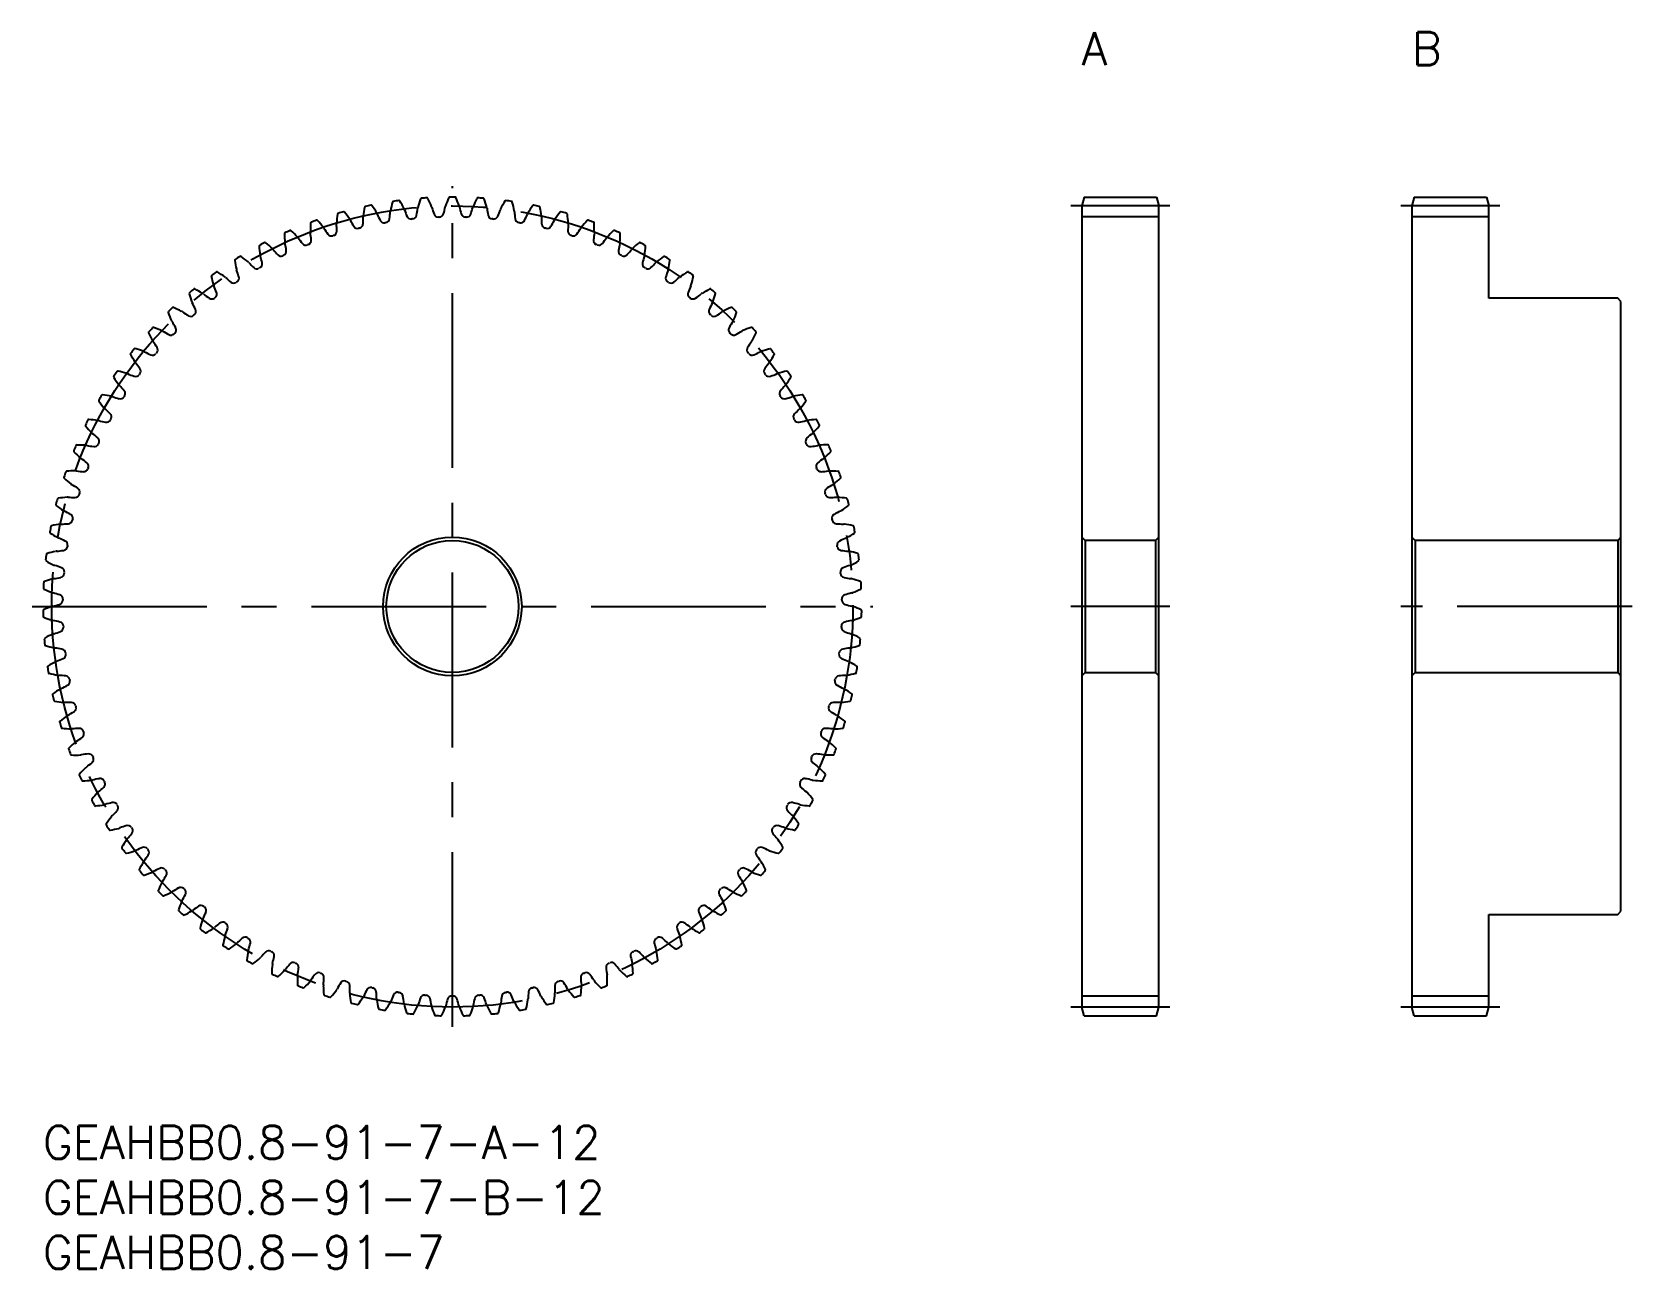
# Model space of a CAD drawing. Extents: x -1 to 144, y -13 to 99.
import ezdxf

# ---------------------------------------------------------------- set-up
doc = ezdxf.new("R2010")
doc.units = 0
doc.header["$LTSCALE"] = 0.5
doc.linetypes.add('CENTER', pattern=[50.8, 31.75, -6.35, 6.35, -6.35])
for name, color, linetype in [('MSM_CENTER', 1, 'CENTER'), ('MSM_CONTINUOUS', 7, 'CONTINUOUS'), ('MSM_PART_NUMBER', 7, 'CONTINUOUS')]:
    doc.layers.add(name, color=color, linetype=linetype)
doc.styles.get("Standard").update_dxf_attribs({"font": 'txt.shx', "height": 3, "bigfont": 'bigfont.shx'})

# ---------------------------------------------------------------- blocks, each defined once
blk = doc.blocks.new('*U2')
at = {"layer": 'MSM_PART_NUMBER'}
blk.add_text('A', height=3, dxfattribs=at).set_placement((94.4, 96.4))
blk = doc.blocks.new('*U3')
at = {"layer": 'MSM_PART_NUMBER'}
blk.add_text('B', height=3, dxfattribs=at).set_placement((124.4, 96.4))
blk = doc.blocks.new('*U4')
at = {"layer": 'MSM_PART_NUMBER'}
blk.add_text('GEAHBB0.8-91-7-A-12', height=3, dxfattribs=at).set_placement((0, -3))
blk = doc.blocks.new('*U5')
at = {"layer": 'MSM_PART_NUMBER'}
blk.add_text('GEAHBB0.8-91-7-B-12', height=3, dxfattribs=at).set_placement((0, -8))
blk = doc.blocks.new('*U6')
at = {"layer": 'MSM_PART_NUMBER'}
blk.add_text('GEAHBB0.8-91-7', height=3, dxfattribs=at).set_placement((0, -13))

msp = doc.modelspace()

# ---------------------------------------------------------------- linework, layer by layer
at = {"layer": 'MSM_CENTER'}
for p, q in [((37.2, 9), (37.2, 85.4)), ((102.4, 83.6), (93.4, 83.6)), ((132.4, 83.6), (123.4, 83.6)), ((-1, 47.2), (75.4, 47.2)), ((102.4, 47.2), (93.4, 47.2)), ((144.4, 47.2), (123.4, 47.2)), ((102.4, 10.8), (93.4, 10.8)), ((132.4, 10.8), (123.4, 10.8))]:
    msp.add_line(p, q, dxfattribs=at)
msp.add_circle((37.2, 47.2), 36.4, dxfattribs=at)
at = {"layer": 'MSM_CONTINUOUS'}
for p, q in [((94.61, 84.4), (94.4, 83.6)), ((94.61, 84.4), (101.19, 84.4)), ((101.19, 84.4), (101.4, 83.6)), ((124.61, 84.4), (124.4, 83.6)), ((124.61, 84.4), (131.19, 84.4)), ((131.19, 84.4), (131.4, 83.6)), ((94.4, 83.6), (94.4, 10.8)), ((101.4, 10.8), (101.4, 83.6)), ((124.4, 83.6), (124.4, 10.8)), ((131.4, 75.2), (131.4, 83.6)), ((101.4, 82.6), (94.4, 82.6)), ((131.4, 82.6), (124.4, 82.6)), ((143.1, 75.2), (131.4, 75.2)), ((143.4, 74.9), (143.1, 75.2)), ((143.4, 19.5), (143.4, 74.9)), ((94.4, 53.5), (94.7, 53.2)), ((94.7, 53.2), (94.7, 41.2)), ((101.1, 53.2), (94.7, 53.2)), ((101.1, 53.2), (101.4, 53.5)), ((101.1, 53.2), (101.1, 41.2)), ((124.4, 53.5), (124.7, 53.2)), ((124.7, 53.2), (124.7, 41.2)), ((143.1, 53.2), (124.7, 53.2)), ((143.1, 53.2), (143.4, 53.5)), ((143.1, 53.2), (143.1, 41.2)), ((94.7, 41.2), (94.4, 40.9)), ((94.7, 41.2), (101.1, 41.2)), ((101.4, 40.9), (101.1, 41.2)), ((124.7, 41.2), (124.4, 40.9)), ((124.7, 41.2), (143.1, 41.2)), ((143.4, 40.9), (143.1, 41.2)), ((131.4, 10.8), (131.4, 19.2)), ((131.4, 19.2), (143.1, 19.2)), ((143.1, 19.2), (143.4, 19.5)), ((101.4, 11.8), (94.4, 11.8)), ((131.4, 11.8), (124.4, 11.8)), ((94.61, 10), (94.4, 10.8)), ((101.19, 10), (101.4, 10.8)), ((124.61, 10), (124.4, 10.8)), ((131.19, 10), (131.4, 10.8)), ((94.61, 10), (101.19, 10)), ((124.61, 10), (131.19, 10))]:
    msp.add_line(p, q, dxfattribs=at)
for radius in [6.3, 6]:
    msp.add_circle((37.2, 47.2), radius, dxfattribs=at)
for centre, radius, start, end in [((47.33, 79.89), 11.37, 156.9086, 160.989), ((36.94, 84.32), 0.08, 90.4076, 156.9086), ((37.2, 47.2), 37.2, 89.5929, 90.4071), ((37.46, 84.32), 0.08, 23.0914, 89.5929), ((27.07, 79.89), 11.37, 19.011, 23.0914), ((26.82, 82.84), 0.08, 106.2318, 172.7328), ((37.2, 47.2), 37.2, 105.417, 106.2313), ((27.33, 82.98), 0.08, 38.9156, 105.417), ((18.54, 75.89), 11.37, 34.8352, 38.9156), ((40.39, 81.27), 11.38, 168.7767, 172.8571), ((29.31, 83.47), 0.08, 102.2753, 168.7767), ((37.2, 47.2), 37.2, 101.461, 102.2753), ((29.82, 83.58), 0.08, 34.9595, 101.461), ((20.57, 77.11), 11.38, 30.8791, 34.9595), ((29.76, 82.6), 0.665, 22.9658, 30.8794), ((22.47, 83.58), 9.1, 352.7384, 356.8146), ((32.22, 83.03), 0.665, 168.9009, 176.8144), ((42.73, 80.97), 11.37, 164.8207, 168.9011), ((31.83, 83.93), 0.08, 98.3192, 164.8207), ((37.2, 47.2), 37.2, 97.5049, 98.3192), ((32.35, 84), 0.08, 31.0035, 97.505), ((22.67, 78.18), 11.38, 26.9231, 31.0035), ((32.22, 83.03), 0.665, 19.0098, 26.9233), ((41.45, 86.21), 9.1, 199.0095, 203.0858), ((25.02, 84.51), 9.1, 348.7824, 352.8586), ((34.7, 83.29), 0.665, 164.9448, 172.8584), ((45.05, 80.51), 11.38, 160.8647, 164.9451), ((34.38, 84.21), 0.08, 94.3632, 160.8647), ((37.2, 47.2), 37.2, 93.5489, 94.3632), ((34.9, 84.25), 0.08, 27.0474, 93.5489), ((24.84, 79.11), 11.38, 22.967, 27.0474), ((34.7, 83.29), 0.665, 15.0537, 22.9673), ((44.13, 85.83), 9.1, 195.0535, 199.1297), ((27.62, 85.26), 9.1, 344.8263, 348.9026), ((37.2, 83.38), 0.665, 160.9888, 168.9023), ((37.2, 83.38), 0.665, 11.0977, 19.0112), ((46.78, 85.26), 9.1, 191.0974, 195.1737), ((30.27, 85.83), 9.1, 340.8703, 344.9465), ((39.7, 83.29), 0.665, 157.0327, 164.9463), ((49.56, 79.11), 11.37, 152.9526, 157.033), ((39.5, 84.25), 0.08, 86.4511, 152.9525), ((37.2, 47.2), 37.2, 85.6368, 86.4511), ((40.02, 84.21), 0.08, 19.1353, 85.6367), ((29.35, 80.51), 11.37, 15.0549, 19.1353), ((39.7, 83.29), 0.665, 7.1416, 15.0552), ((49.38, 84.51), 9.1, 187.1414, 191.2176), ((32.95, 86.21), 9.1, 336.9142, 340.9905), ((42.18, 83.03), 0.665, 153.0767, 160.9902), ((51.73, 78.18), 11.38, 148.9965, 153.0769), ((42.05, 84), 0.08, 82.4951, 148.9965), ((37.2, 47.2), 37.2, 81.6808, 82.4951), ((42.57, 83.93), 0.08, 15.1793, 81.6807), ((31.67, 80.97), 11.37, 11.0989, 15.1793), ((42.18, 83.03), 0.665, 3.1856, 11.0992), ((51.93, 83.58), 9.1, 183.1854, 187.2616), ((44.64, 82.6), 0.665, 149.1206, 157.0342), ((53.83, 77.11), 11.37, 145.0405, 149.1209), ((44.58, 83.58), 0.08, 78.5395, 145.0404), ((37.2, 47.2), 37.2, 77.7247, 78.539), ((45.09, 83.47), 0.08, 11.2233, 77.7246), ((34.01, 81.27), 11.37, 7.1429, 11.2233), ((55.86, 75.89), 11.38, 141.0844, 145.1648), ((47.07, 82.98), 0.08, 74.5835, 141.0844), ((37.2, 47.2), 37.2, 73.7687, 74.583), ((47.58, 82.84), 0.08, 7.2672, 73.7686), ((35.67, 81.39), 11.37, 176.6888, 180.7692), ((24.39, 82.04), 0.08, 110.1874, 176.6888), ((37.2, 47.2), 37.2, 109.3731, 110.1874), ((24.89, 82.22), 0.08, 42.8716, 109.3731), ((16.61, 74.53), 11.38, 38.7912, 42.8716), ((24.96, 81.24), 0.665, 30.8779, 38.7915), ((33.34, 86.25), 9.1, 210.8777, 214.9539), ((38.03, 81.41), 11.37, 172.7328, 176.8132), ((27.33, 82.01), 0.665, 176.8129, 184.7265), ((17.6, 81.2), 9.1, 0.6505, 4.7267), ((27.33, 82.01), 0.665, 26.9219, 34.8354), ((36.04, 86.43), 9.1, 206.9216, 210.9979), ((28.58, 81.95), 0.4, 210.9979, 283.9269), ((37.2, 47.2), 35.4, 103.7654, 103.9269), ((28.68, 81.97), 0.4, 283.7654, 356.6944), ((20, 82.47), 9.1, 356.6944, 0.7707), ((29.76, 82.6), 0.665, 172.8569, 180.7705), ((38.75, 86.41), 9.1, 202.9656, 207.0418), ((31, 82.46), 0.4, 207.0418, 279.9708), ((37.2, 47.2), 35.4, 99.8094, 99.9708), ((31.1, 82.48), 0.4, 279.8094, 352.7384), ((33.45, 82.8), 0.4, 203.0858, 276.0148), ((37.2, 47.2), 35.4, 95.8533, 96.0148), ((33.55, 82.81), 0.4, 275.8533, 348.7824), ((35.91, 82.98), 0.4, 199.1297, 272.0588), ((37.2, 47.2), 35.4, 91.8973, 92.0588), ((36.01, 82.98), 0.4, 271.8973, 344.8263), ((38.39, 82.98), 0.4, 195.1737, 268.1027), ((37.2, 47.2), 35.4, 87.9412, 88.1027), ((38.49, 82.98), 0.4, 267.9412, 340.8702), ((40.85, 82.81), 0.4, 191.2176, 264.1467), ((37.2, 47.2), 35.4, 83.9852, 84.1467), ((40.95, 82.8), 0.4, 263.9852, 336.9142), ((43.3, 82.48), 0.4, 187.2616, 260.1906), ((37.2, 47.2), 35.4, 80.0292, 80.1906), ((43.4, 82.46), 0.4, 260.0292, 332.9582), ((35.65, 86.41), 9.1, 332.9582, 337.0344), ((44.64, 82.6), 0.665, 359.2295, 7.1431), ((54.4, 82.47), 9.1, 179.2293, 183.3056), ((45.72, 81.97), 0.4, 183.3055, 256.2346), ((37.2, 47.2), 35.4, 76.0731, 76.2346), ((45.82, 81.95), 0.4, 256.0731, 329.0022), ((38.36, 86.43), 9.1, 329.0021, 333.0784), ((47.07, 82.01), 0.665, 145.1646, 153.0781), ((36.37, 81.41), 11.37, 3.1868, 7.2672), ((56.8, 81.2), 9.1, 175.2733, 179.3495), ((47.07, 82.01), 0.665, 355.2735, 3.1871), ((41.06, 86.25), 9.1, 325.0461, 329.1223), ((49.44, 81.24), 0.665, 141.2085, 149.1221), ((57.79, 74.53), 11.37, 137.1284, 141.2088), ((49.51, 82.22), 0.08, 70.6274, 137.1283), ((37.2, 47.2), 37.2, 69.8126, 70.6269), ((50.01, 82.04), 0.08, 3.3112, 69.8125), ((38.73, 81.39), 11.37, 359.2308, 3.3112), ((19.72, 79.94), 0.08, 118.0995, 184.6009), ((37.2, 47.2), 37.2, 117.2852, 118.0995), ((20.18, 80.19), 0.08, 50.7837, 117.2852), ((13.04, 71.44), 11.38, 46.7033, 50.7837), ((22.02, 81.07), 0.08, 114.1434, 180.6449), ((33.31, 81.2), 11.37, 180.6449, 184.7253), ((37.2, 47.2), 37.2, 113.3291, 114.1434), ((22.64, 80.32), 0.665, 184.725, 192.6386), ((13.11, 78.18), 9.1, 8.5626, 12.6388), ((22.5, 81.29), 0.08, 46.8277, 113.3292), ((14.77, 73.05), 11.37, 42.7473, 46.8277), ((22.64, 80.32), 0.665, 34.8339, 42.7475), ((30.65, 85.9), 9.1, 214.8337, 218.91), ((23.88, 80.43), 0.4, 218.91, 291.839), ((37.2, 47.2), 35.4, 111.6775, 111.839), ((23.98, 80.47), 0.4, 291.6775, 4.6065), ((24.96, 81.24), 0.665, 180.769, 188.6825), ((15.3, 79.77), 9.1, 4.6065, 8.6828), ((26.21, 81.27), 0.4, 214.9539, 287.8829), ((37.2, 47.2), 35.4, 107.7215, 107.8829), ((26.3, 81.3), 0.4, 287.7215, 0.6505), ((48.1, 81.3), 0.4, 179.3495, 252.2785), ((37.2, 47.2), 35.4, 72.1171, 72.2785), ((48.19, 81.27), 0.4, 252.1171, 325.0461), ((50.42, 80.47), 0.4, 175.3934, 248.3225), ((59.1, 79.77), 9.1, 171.3172, 175.3935), ((49.44, 81.24), 0.665, 351.3175, 359.231), ((37.2, 47.2), 35.4, 68.161, 68.3225), ((50.52, 80.43), 0.4, 248.161, 321.09), ((43.75, 85.9), 9.1, 321.09, 325.1663), ((51.76, 80.32), 0.665, 137.2525, 145.1661), ((59.63, 73.05), 11.38, 133.1723, 137.2527), ((51.9, 81.29), 0.08, 66.6714, 133.1723), ((37.2, 47.2), 37.2, 65.8566, 66.6709), ((61.29, 78.18), 9.1, 167.3612, 171.4374), ((51.76, 80.32), 0.665, 347.3614, 355.275), ((52.38, 81.07), 0.08, 359.3551, 65.8565), ((41.09, 81.2), 11.37, 355.2747, 359.3551), ((61.36, 71.44), 11.38, 129.2163, 133.2967), ((54.22, 80.19), 0.08, 62.7153, 129.2163), ((37.2, 47.2), 37.2, 61.9005, 62.7148), ((54.68, 79.94), 0.08, 355.3991, 61.9004), ((17.5, 78.66), 0.08, 122.0555, 188.557), ((28.67, 80.34), 11.37, 188.557, 192.6374), ((37.2, 47.2), 37.2, 121.2412, 122.0555), ((17.95, 78.94), 0.08, 54.7397, 121.2412), ((11.43, 69.71), 11.37, 50.6593, 54.7397), ((30.97, 80.85), 11.37, 184.6009, 188.6813), ((20.39, 79.23), 0.665, 188.6811, 196.5946), ((11.03, 76.45), 9.1, 12.5186, 16.5949), ((20.39, 79.23), 0.665, 38.79, 46.7036), ((28, 85.35), 9.1, 218.7897, 222.866), ((21.62, 79.43), 0.4, 222.866, 295.795), ((37.2, 47.2), 35.4, 115.6335, 115.795), ((21.71, 79.48), 0.4, 295.6335, 8.5626), ((52.69, 79.48), 0.4, 171.4374, 244.3665), ((37.2, 47.2), 35.4, 64.205, 64.3665), ((52.78, 79.43), 0.4, 244.205, 317.134), ((46.4, 85.35), 9.1, 317.134, 321.2103), ((54.01, 79.23), 0.665, 133.2964, 141.21), ((63.37, 76.45), 9.1, 163.4051, 167.4814), ((54.01, 79.23), 0.665, 343.4054, 351.3189), ((43.43, 80.85), 11.37, 351.3187, 355.3991), ((62.97, 69.71), 11.38, 125.2603, 129.3407), ((56.45, 78.94), 0.08, 58.7593, 125.2602), ((37.2, 47.2), 37.2, 57.9445, 58.7588), ((45.73, 80.34), 11.37, 347.3626, 351.443), ((56.9, 78.66), 0.08, 351.443, 57.9444), ((15.38, 77.23), 0.08, 126.012, 192.513), ((26.4, 79.67), 11.38, 192.513, 196.5934), ((37.2, 47.2), 37.2, 125.1972, 126.0115), ((15.8, 77.53), 0.08, 58.6958, 125.1972), ((9.94, 67.88), 11.37, 54.6154, 58.6958), ((16.14, 76.61), 0.665, 46.7021, 54.6156), ((22.83, 83.72), 9.1, 226.7018, 230.7781), ((18.22, 78), 0.665, 192.6371, 200.5507), ((9.07, 74.57), 9.1, 16.4747, 20.5509), ((17.42, 77.04), 0.4, 303.5456, 16.4747), ((18.22, 78), 0.665, 42.746, 50.6596), ((25.39, 84.63), 9.1, 222.7458, 226.822), ((19.43, 78.28), 0.4, 226.8221, 299.7511), ((37.2, 47.2), 35.4, 119.5896, 119.7511), ((19.52, 78.33), 0.4, 299.5896, 12.5186), ((54.88, 78.33), 0.4, 167.4814, 240.4104), ((37.2, 47.2), 35.4, 60.2489, 60.4104), ((54.97, 78.28), 0.4, 240.2489, 313.178), ((49.01, 84.63), 9.1, 313.178, 317.2542), ((56.18, 78), 0.665, 129.3404, 137.254), ((56.98, 77.04), 0.4, 163.5253, 236.4544), ((65.33, 74.57), 9.1, 159.4491, 163.5253), ((56.18, 78), 0.665, 339.4493, 347.3629), ((51.57, 83.72), 9.1, 309.2219, 313.2982), ((58.26, 76.61), 0.665, 125.3843, 133.2979), ((64.46, 67.88), 11.37, 121.3042, 125.3846), ((58.6, 77.53), 0.08, 54.8032, 121.3042), ((37.2, 47.2), 37.2, 53.9885, 54.8028), ((48, 79.67), 11.38, 343.4066, 347.487), ((59.02, 77.23), 0.08, 347.487, 53.9883), ((13.36, 75.65), 0.08, 129.9676, 196.4691), ((24.19, 78.85), 11.38, 196.4691, 200.5494), ((37.2, 47.2), 37.2, 129.1533, 129.9676), ((13.76, 75.99), 0.08, 62.6518, 129.1533), ((8.57, 65.95), 11.37, 58.5714, 62.6518), ((14.16, 75.09), 0.665, 50.6581, 58.5717), ((16.14, 76.61), 0.665, 196.5932, 204.5067), ((7.25, 72.56), 9.1, 20.4307, 24.507), ((15.41, 75.6), 0.4, 307.5017, 20.4307), ((17.33, 76.98), 0.4, 230.7781, 303.7071), ((37.2, 47.2), 35.4, 123.5456, 123.7071), ((37.2, 47.2), 35.4, 56.2929, 56.4544), ((57.07, 76.98), 0.4, 236.2929, 309.2219), ((58.99, 75.6), 0.4, 159.5693, 232.4983), ((67.15, 72.56), 9.1, 155.493, 159.5693), ((58.26, 76.61), 0.665, 335.4933, 343.4069), ((60.24, 75.09), 0.665, 121.4283, 129.3419), ((65.83, 65.95), 11.37, 117.3482, 121.4286), ((60.64, 75.99), 0.08, 50.8472, 117.3481), ((37.2, 47.2), 37.2, 50.0324, 50.8467), ((50.21, 78.85), 11.37, 339.4506, 343.5309), ((61.04, 75.65), 0.08, 343.5309, 50.0323), ((37.2, 47.2), 37.2, 133.1093, 133.9236), ((11.83, 74.3), 0.08, 66.6079, 133.1093), ((7.35, 63.93), 11.37, 62.5275, 66.6079), ((14.16, 75.09), 0.665, 200.5492, 208.4628), ((5.57, 70.44), 9.1, 24.3867, 28.463), ((13.5, 74.03), 0.4, 311.4577, 24.3867), ((20.35, 82.64), 9.1, 230.6579, 234.7341), ((15.33, 75.54), 0.4, 234.7341, 307.6632), ((37.2, 47.2), 35.4, 127.5017, 127.6632), ((37.2, 47.2), 35.4, 52.3368, 52.4983), ((59.07, 75.54), 0.4, 232.3368, 305.2659), ((54.05, 82.64), 9.1, 305.2659, 309.3421), ((60.9, 74.03), 0.4, 155.6132, 228.5423), ((68.83, 70.44), 9.1, 151.537, 155.6133), ((60.24, 75.09), 0.665, 331.5372, 339.4508), ((67.05, 63.93), 11.38, 113.3921, 117.4725), ((62.57, 74.3), 0.08, 46.8911, 113.3921), ((37.2, 47.2), 37.2, 46.0764, 46.8907), ((11.45, 73.94), 0.08, 133.9236, 200.4251), ((22.03, 77.88), 11.38, 200.4251, 204.5055), ((12.29, 73.44), 0.665, 204.5052, 212.4188), ((4.05, 68.2), 9.1, 28.3428, 32.419), ((12.29, 73.44), 0.665, 54.6142, 62.5277), ((17.94, 81.4), 9.1, 234.6139, 238.6902), ((13.42, 73.96), 0.4, 238.6902, 311.6192), ((37.2, 47.2), 35.4, 131.4577, 131.6192), ((37.2, 47.2), 35.4, 48.3808, 48.5423), ((60.98, 73.96), 0.4, 228.3808, 301.3098), ((56.46, 81.4), 9.1, 301.3098, 305.3861), ((62.11, 73.44), 0.665, 117.4723, 125.3858), ((70.35, 68.2), 9.1, 147.581, 151.6572), ((62.11, 73.44), 0.665, 327.5812, 335.4948), ((52.37, 77.88), 11.38, 335.4945, 339.5749), ((62.95, 73.94), 0.08, 339.5749, 46.0763), ((9.67, 72.1), 0.08, 137.8797, 204.3811), ((19.95, 76.76), 11.38, 204.3811, 208.4615), ((37.2, 47.2), 37.2, 137.0654, 137.8797), ((10.54, 71.65), 0.665, 208.4613, 216.3748), ((10.02, 72.48), 0.08, 70.5639, 137.0653), ((2.68, 65.86), 9.1, 32.2988, 36.3751), ((6.26, 61.83), 11.37, 66.4835, 70.5639), ((10.54, 71.65), 0.665, 58.5702, 66.4838), ((15.63, 79.99), 9.1, 238.57, 242.6462), ((11.63, 72.26), 0.4, 242.6462, 315.5752), ((37.2, 47.2), 35.4, 135.4138, 135.5752), ((11.7, 72.33), 0.4, 315.4138, 28.3428), ((62.7, 72.33), 0.4, 151.6572, 224.5862), ((37.2, 47.2), 35.4, 44.4248, 44.5862), ((62.77, 72.26), 0.4, 224.4248, 297.3538), ((58.77, 79.99), 9.1, 297.3538, 301.43), ((63.86, 71.65), 0.665, 113.5162, 121.4298), ((68.14, 61.83), 11.38, 109.4361, 113.5165), ((71.72, 65.86), 9.1, 143.6249, 147.7012), ((64.38, 72.48), 0.08, 42.9351, 109.436), ((63.86, 71.65), 0.665, 323.6252, 331.5387), ((37.2, 47.2), 37.2, 42.1203, 42.9346), ((54.45, 76.76), 11.38, 331.5385, 335.6189), ((64.73, 72.1), 0.08, 335.6189, 42.1202), ((8.01, 70.14), 0.08, 141.8357, 208.3372), ((17.96, 75.5), 11.37, 208.3372, 212.4176), ((37.2, 47.2), 37.2, 141.0214, 141.8357), ((8.34, 70.55), 0.08, 74.52, 141.0214), ((5.33, 59.66), 11.38, 70.4396, 74.52), ((8.91, 69.76), 0.665, 62.5263, 70.4398), ((13.42, 78.42), 9.1, 242.526, 246.6023), ((9.96, 70.44), 0.4, 246.6023, 319.5313), ((37.2, 47.2), 35.4, 139.3698, 139.5313), ((10.03, 70.51), 0.4, 319.3698, 32.2988), ((64.37, 70.51), 0.4, 147.7011, 220.6302), ((37.2, 47.2), 35.4, 40.4687, 40.6302), ((64.44, 70.44), 0.4, 220.4687, 293.3978), ((60.98, 78.42), 9.1, 293.3977, 297.474), ((65.49, 69.76), 0.665, 109.5602, 117.4737), ((69.07, 59.66), 11.37, 105.48, 109.5604), ((66.06, 70.55), 0.08, 38.9791, 105.48), ((56.44, 75.5), 11.37, 327.5824, 331.6628), ((37.2, 47.2), 37.2, 38.1643, 38.9786), ((66.39, 70.14), 0.08, 331.6628, 38.1642), ((37.2, 47.2), 37.2, 144.9775, 145.7918), ((6.8, 68.5), 0.08, 78.476, 144.9774), ((4.54, 57.44), 11.37, 74.3956, 78.476), ((7.43, 67.75), 0.665, 66.4823, 74.3959), ((11.32, 76.7), 9.1, 246.4821, 250.5583), ((8.91, 69.76), 0.665, 212.4173, 220.3309), ((1.47, 63.44), 9.1, 36.2549, 40.3311), ((37.2, 47.2), 35.4, 143.3259, 143.4873), ((8.49, 68.58), 0.4, 323.3259, 36.2549), ((65.91, 68.58), 0.4, 143.7451, 216.6741), ((72.93, 63.44), 9.1, 139.6689, 143.7451), ((37.2, 47.2), 35.4, 36.5127, 36.6741), ((65.49, 69.76), 0.665, 319.6691, 327.5827), ((63.08, 76.7), 9.1, 289.4417, 293.5179), ((66.97, 67.75), 0.665, 105.6041, 113.5177), ((69.86, 57.44), 11.37, 101.524, 105.6044), ((67.6, 68.5), 0.08, 35.023, 101.5239), ((37.2, 47.2), 37.2, 34.2082, 35.0225), ((6.5, 68.07), 0.08, 145.7918, 212.2932), ((16.05, 74.1), 11.38, 212.2932, 216.3736), ((7.43, 67.75), 0.665, 216.3734, 224.2869), ((0.44, 60.93), 9.1, 40.2109, 44.2872), ((8.43, 68.5), 0.4, 250.5583, 323.4873), ((65.97, 68.5), 0.4, 216.5127, 289.4417), ((73.96, 60.93), 9.1, 135.7128, 139.7891), ((66.97, 67.75), 0.665, 315.7131, 323.6266), ((58.35, 74.1), 11.37, 323.6264, 327.7068), ((67.9, 68.07), 0.08, 327.7068, 34.2081), ((5.14, 65.9), 0.08, 149.7478, 216.2493), ((37.2, 47.2), 37.2, 148.9335, 149.7478), ((14.24, 72.58), 11.37, 216.2493, 220.3297), ((5.4, 66.36), 0.08, 82.432, 148.9335), ((3.92, 55.16), 11.37, 78.3516, 82.432), ((6.08, 65.65), 0.665, 70.4383, 78.3519), ((9.35, 74.85), 9.1, 250.4381, 254.5144), ((7.03, 66.47), 0.4, 254.5144, 327.4434), ((37.2, 47.2), 35.4, 147.2819, 147.4434), ((7.08, 66.55), 0.4, 327.2819, 40.2109), ((67.32, 66.55), 0.4, 139.7891, 212.7181), ((37.2, 47.2), 35.4, 32.5566, 32.7181), ((67.37, 66.47), 0.4, 212.5566, 285.4857), ((65.05, 74.85), 9.1, 285.4856, 289.5619), ((68.32, 65.65), 0.665, 101.6481, 109.5617), ((70.48, 55.16), 11.38, 97.568, 101.6484), ((60.16, 72.58), 11.37, 319.6703, 323.7507), ((69, 66.36), 0.08, 31.067, 97.5679), ((37.2, 47.2), 37.2, 30.2522, 31.0665), ((69.26, 65.9), 0.08, 323.7507, 30.2521), ((37.2, 47.2), 37.2, 152.8896, 153.7038), ((4.16, 64.12), 0.08, 86.3881, 152.8895), ((3.45, 52.84), 11.37, 82.3077, 86.3881), ((4.88, 63.46), 0.665, 74.3944, 82.3079), ((7.51, 72.86), 9.1, 254.3941, 258.4704), ((6.08, 65.65), 0.665, 220.3294, 228.243), ((-0.42, 58.36), 9.1, 44.167, 48.2432), ((5.77, 64.34), 0.4, 258.4704, 331.3994), ((5.82, 64.43), 0.4, 331.2379, 44.167), ((37.2, 47.2), 35.4, 151.2379, 151.3994), ((68.58, 64.43), 0.4, 135.833, 208.7621), ((37.2, 47.2), 35.4, 28.6006, 28.7621), ((68.63, 64.34), 0.4, 208.6006, 281.5296), ((74.82, 58.36), 9.1, 131.7568, 135.833), ((66.89, 72.86), 9.1, 281.5296, 285.6059), ((68.32, 65.65), 0.665, 311.757, 319.6706), ((69.52, 63.46), 0.665, 97.692, 105.6056), ((70.95, 52.84), 11.37, 93.6119, 97.6923), ((70.24, 64.12), 0.08, 27.1109, 93.6119), ((37.2, 47.2), 37.2, 26.2962, 27.1104), ((3.92, 63.64), 0.08, 153.7038, 220.2053), ((12.55, 70.94), 11.37, 220.2053, 224.2857), ((4.88, 63.46), 0.665, 224.2855, 232.199), ((-1.1, 55.74), 9.1, 48.123, 52.1993), ((75.5, 55.74), 9.1, 127.8007, 131.877), ((69.52, 63.46), 0.665, 307.801, 315.7145), ((61.85, 70.94), 11.37, 315.7143, 319.7947), ((70.48, 63.64), 0.08, 319.7947, 26.296), ((37.2, 47.2), 37.2, 156.8456, 157.6599), ((2.87, 61.31), 0.08, 157.6599, 224.1614), ((10.97, 69.18), 11.38, 224.1614, 228.2418), ((3.07, 61.8), 0.08, 90.3441, 156.8456), ((3.14, 50.5), 11.37, 86.2637, 90.3441), ((3.84, 61.19), 0.665, 78.3504, 86.264), ((5.81, 70.75), 9.1, 258.3502, 262.4264), ((4.66, 62.13), 0.4, 262.4264, 335.3555), ((4.7, 62.22), 0.4, 335.194, 48.123), ((37.2, 47.2), 35.4, 155.194, 155.3555), ((69.7, 62.22), 0.4, 131.877, 204.806), ((37.2, 47.2), 35.4, 24.6445, 24.806), ((69.74, 62.13), 0.4, 204.6445, 277.5736), ((68.59, 70.75), 9.1, 277.5736, 281.6498), ((70.56, 61.19), 0.665, 93.736, 101.6496), ((71.26, 50.5), 11.38, 89.6559, 93.7363), ((63.43, 69.18), 11.37, 311.7582, 315.8386), ((71.33, 61.8), 0.08, 23.1549, 89.6558), ((37.2, 47.2), 37.2, 22.3401, 23.1544), ((71.53, 61.31), 0.08, 315.8386, 22.34), ((3.84, 61.19), 0.665, 228.2415, 236.1551), ((-1.6, 53.08), 9.1, 52.0791, 56.1553), ((3.71, 59.85), 0.4, 266.3825, 339.3115), ((3.74, 59.94), 0.4, 339.15, 52.0791), ((37.2, 47.2), 35.4, 159.15, 159.3115), ((70.66, 59.94), 0.4, 127.9209, 200.85), ((37.2, 47.2), 35.4, 20.6885, 20.85), ((70.69, 59.85), 0.4, 200.6885, 273.6175), ((76, 53.08), 9.1, 123.8447, 127.9209), ((70.56, 61.19), 0.665, 303.8449, 311.7585), ((1.97, 58.91), 0.08, 161.6159, 228.1174), ((37.2, 47.2), 37.2, 160.8016, 161.6159), ((9.52, 67.32), 11.38, 228.1174, 232.1978), ((2.14, 59.41), 0.08, 94.3002, 160.8017), ((2.99, 48.14), 11.38, 90.2198, 94.3002), ((2.95, 58.85), 0.665, 232.1975, 240.1111), ((-1.92, 50.39), 9.1, 56.0351, 60.1114), ((2.95, 58.85), 0.665, 82.3065, 90.22), ((4.26, 68.53), 9.1, 262.3062, 266.3825), ((70.14, 68.53), 9.1, 273.6175, 277.6938), ((76.32, 50.39), 9.1, 119.8886, 123.9649), ((71.45, 58.85), 0.665, 89.7799, 97.6935), ((71.41, 48.14), 11.37, 85.6998, 89.7802), ((71.45, 58.85), 0.665, 299.8889, 307.8025), ((64.88, 67.32), 11.38, 307.8022, 311.8826), ((72.26, 59.41), 0.08, 19.1988, 85.6998), ((37.2, 47.2), 37.2, 18.3841, 19.1984), ((72.43, 58.91), 0.08, 311.8826, 18.384), ((37.2, 47.2), 37.2, 164.7577, 165.572), ((1.39, 56.96), 0.08, 98.2562, 164.7577), ((3.01, 45.78), 11.37, 94.1758, 98.2562), ((2.23, 56.46), 0.665, 86.2625, 94.1761), ((2.86, 66.21), 9.1, 266.2623, 270.3385), ((2.92, 57.51), 0.4, 270.3385, 343.2676), ((2.94, 57.6), 0.4, 343.1061, 56.0351), ((37.2, 47.2), 35.4, 163.1061, 163.2676), ((71.46, 57.6), 0.4, 123.9649, 196.8939), ((37.2, 47.2), 35.4, 16.7324, 16.8939), ((71.48, 57.51), 0.4, 196.7324, 269.6615), ((71.54, 66.21), 9.1, 269.6615, 273.7377), ((72.17, 56.46), 0.665, 85.8239, 93.7375), ((71.39, 45.78), 11.37, 81.7438, 85.8242), ((73.01, 56.96), 0.08, 15.2428, 81.7437), ((37.2, 47.2), 37.2, 14.428, 15.2423), ((1.25, 56.45), 0.08, 165.572, 232.0734), ((8.19, 65.36), 11.38, 232.0734, 236.1538), ((2.23, 56.46), 0.665, 236.1536, 244.0672), ((-2.04, 47.68), 9.1, 59.9911, 64.0674), ((2.31, 55.22), 0.4, 347.0621, 59.9912), ((72.09, 55.22), 0.4, 120.0088, 192.9379), ((76.44, 47.68), 9.1, 115.9326, 120.0089), ((72.17, 56.46), 0.665, 295.9328, 303.8464), ((66.21, 65.36), 11.38, 303.8462, 307.9266), ((73.15, 56.45), 0.08, 307.9266, 14.4279), ((37.2, 47.2), 37.2, 168.7137, 169.528), ((0.7, 53.95), 0.08, 169.528, 236.0295), ((7.01, 63.31), 11.38, 236.0295, 240.1099), ((0.8, 54.46), 0.08, 102.2123, 168.7138), ((3.19, 43.43), 11.37, 98.1319, 102.2123), ((1.67, 54.03), 0.665, 90.2186, 98.1321), ((1.63, 63.79), 9.1, 270.2183, 274.2946), ((2.29, 55.12), 0.4, 274.2946, 347.2236), ((37.2, 47.2), 35.4, 167.0621, 167.2236), ((37.2, 47.2), 35.4, 12.7764, 12.9379), ((72.11, 55.12), 0.4, 192.7764, 265.7055), ((72.77, 63.79), 9.1, 265.7054, 269.7817), ((72.73, 54.03), 0.665, 81.8679, 89.7814), ((71.21, 43.43), 11.37, 77.7877, 81.8681), ((67.39, 63.31), 11.38, 299.8901, 303.9705), ((73.6, 54.46), 0.08, 11.2867, 77.7877), ((37.2, 47.2), 37.2, 10.472, 11.2863), ((73.7, 53.95), 0.08, 303.9705, 10.4719), ((1.67, 54.03), 0.665, 240.1096, 248.0232), ((-1.98, 44.97), 9.1, 63.9472, 68.0234), ((1.82, 52.69), 0.4, 278.2506, 351.1796), ((1.84, 52.79), 0.4, 351.0182, 63.9472), ((37.2, 47.2), 35.4, 171.0182, 171.1796), ((72.56, 52.79), 0.4, 116.0528, 188.9818), ((37.2, 47.2), 35.4, 8.8204, 8.9818), ((72.58, 52.69), 0.4, 188.8204, 261.7494), ((76.38, 44.97), 9.1, 111.9766, 116.0528), ((72.73, 54.03), 0.665, 291.9768, 299.8904), ((37.2, 47.2), 37.2, 172.6698, 173.4841), ((0.32, 51.41), 0.08, 173.4841, 239.9855), ((5.97, 61.19), 11.38, 239.9855, 244.0659), ((0.38, 51.94), 0.08, 106.1683, 172.6698), ((3.53, 41.09), 11.37, 102.0879, 106.1683), ((1.29, 51.56), 0.665, 244.0657, 251.9792), ((-1.74, 42.28), 9.1, 67.9032, 71.9795), ((1.29, 51.56), 0.665, 94.1746, 102.0882), ((0.57, 61.3), 9.1, 274.1744, 278.2506), ((73.83, 61.3), 9.1, 261.7494, 265.8256), ((76.14, 42.28), 9.1, 108.0205, 112.0968), ((73.11, 51.56), 0.665, 77.9118, 85.8254), ((70.87, 41.09), 11.38, 73.8317, 77.9121), ((73.11, 51.56), 0.665, 288.0208, 295.9343), ((68.43, 61.19), 11.38, 295.9341, 300.0145), ((74.02, 51.94), 0.08, 7.3307, 73.8316), ((37.2, 47.2), 37.2, 6.5159, 7.3302), ((74.08, 51.41), 0.08, 300.0145, 6.5158), ((0.14, 49.38), 0.08, 110.1244, 176.6259), ((4.03, 38.78), 11.38, 106.044, 110.1244), ((1.07, 49.07), 0.665, 98.1306, 106.0442), ((-0.31, 58.74), 9.1, 278.1304, 282.2067), ((1.53, 50.24), 0.4, 282.2067, 355.1357), ((1.54, 50.34), 0.4, 354.9742, 67.9032), ((37.2, 47.2), 35.4, 174.9742, 175.1357), ((72.86, 50.34), 0.4, 112.0968, 185.0258), ((37.2, 47.2), 35.4, 4.8643, 5.0258), ((72.87, 50.24), 0.4, 184.8643, 257.7934), ((74.71, 58.74), 9.1, 257.7933, 261.8696), ((73.33, 49.07), 0.665, 73.9558, 81.8694), ((70.37, 38.78), 11.38, 69.8756, 73.956), ((74.26, 49.38), 0.08, 3.3742, 69.8756), ((37.2, 47.2), 37.2, 176.6258, 177.4401), ((0.12, 48.86), 0.08, 177.4401, 243.9416), ((5.08, 59), 11.37, 243.9416, 248.022), ((1.07, 49.07), 0.665, 248.0217, 255.9353), ((-1.3, 39.6), 9.1, 71.8593, 75.9355), ((1.41, 47.87), 0.4, 358.9303, 71.8593), ((72.99, 47.87), 0.4, 108.1407, 181.0697), ((75.7, 39.6), 9.1, 104.0645, 108.1407), ((73.33, 49.07), 0.665, 284.0647, 291.9783), ((69.32, 59), 11.37, 291.978, 296.0584), ((74.28, 48.86), 0.08, 296.0584, 2.5598), ((37.2, 47.2), 37.2, 2.5599, 3.3742), ((0.08, 46.82), 0.08, 114.0804, 180.5819), ((37.2, 47.2), 37.2, 180.5819, 181.3962), ((4.69, 36.51), 11.37, 110, 114.0804), ((1.03, 46.58), 0.665, 102.0867, 110.0003), ((-1.02, 56.12), 9.1, 282.0864, 286.1627), ((1.4, 47.77), 0.4, 286.1627, 359.0917), ((37.2, 47.2), 35.4, 178.9303, 179.0917), ((37.2, 47.2), 35.4, 0.9083, 1.0697), ((73, 47.77), 0.4, 180.9083, 253.8373), ((75.42, 56.12), 9.1, 253.8373, 257.9136), ((73.37, 46.58), 0.665, 69.9997, 77.9133), ((69.71, 36.51), 11.38, 65.9196, 70), ((74.32, 46.82), 0.08, 359.4181, 65.9196), ((37.2, 47.2), 37.2, 358.6038, 359.4181), ((0.09, 46.3), 0.08, 181.3962, 247.8976), ((4.34, 56.76), 11.37, 247.8976, 251.978), ((1.03, 46.58), 0.665, 251.9778, 259.8913), ((-0.69, 36.96), 9.1, 75.8153, 79.8916), ((1.45, 45.4), 0.4, 2.8863, 75.8153), ((1.45, 45.3), 0.4, 290.1188, 3.0478), ((37.2, 47.2), 35.4, 182.8863, 183.0478), ((37.2, 47.2), 35.4, 356.9522, 357.1137), ((72.95, 45.3), 0.4, 176.9522, 249.8813), ((72.95, 45.4), 0.4, 104.1847, 177.1137), ((75.09, 36.96), 9.1, 100.1084, 104.1847), ((73.37, 46.58), 0.665, 280.1087, 288.0222), ((70.06, 56.76), 11.38, 288.022, 292.1024), ((74.31, 46.3), 0.08, 292.1024, 358.6037), ((0.2, 44.26), 0.08, 118.0364, 184.5378), ((37.2, 47.2), 37.2, 184.5379, 185.3522), ((5.51, 34.29), 11.38, 113.956, 118.0364), ((0.24, 43.74), 0.08, 185.3522, 251.8537), ((3.76, 54.47), 11.37, 251.8537, 255.9341), ((1.16, 44.08), 0.665, 106.0427, 113.9563), ((-1.54, 53.47), 9.1, 286.0425, 290.1187), ((75.94, 53.47), 9.1, 249.8813, 253.9575), ((70.64, 54.47), 11.37, 284.0659, 288.1463), ((73.24, 44.08), 0.665, 66.0437, 73.9573), ((68.89, 34.29), 11.38, 61.9636, 66.044), ((74.16, 43.74), 0.08, 288.1463, 354.6477), ((74.2, 44.26), 0.08, 355.4621, 61.9635), ((37.2, 47.2), 37.2, 354.6478, 355.4621), ((6.47, 32.14), 11.37, 117.9121, 121.9925), ((1.16, 44.08), 0.665, 255.9338, 263.8474), ((0.11, 34.37), 9.1, 79.7714, 83.8476), ((1.46, 41.6), 0.665, 109.9988, 117.9123), ((-1.88, 50.78), 9.1, 289.9985, 294.0748), ((1.65, 42.93), 0.4, 6.8423, 79.7714), ((1.67, 42.83), 0.4, 294.0748, 7.0038), ((37.2, 47.2), 35.4, 186.8423, 187.0038), ((72.73, 42.83), 0.4, 172.9962, 245.9252), ((37.2, 47.2), 35.4, 352.9962, 353.1577), ((72.75, 42.93), 0.4, 100.2286, 173.1577), ((76.28, 50.78), 9.1, 245.9252, 250.0015), ((74.29, 34.37), 9.1, 96.1524, 100.2286), ((72.94, 41.6), 0.665, 62.0876, 70.0012), ((67.93, 32.14), 11.37, 58.0075, 62.0879), ((73.24, 44.08), 0.665, 276.1526, 284.0662), ((0.49, 41.72), 0.08, 121.9925, 188.494), ((37.2, 47.2), 37.2, 188.494, 189.3082), ((0.57, 41.2), 0.08, 189.3082, 255.8097), ((3.34, 52.15), 11.37, 255.8097, 259.8901), ((1.46, 41.6), 0.665, 259.8899, 267.8034), ((1.08, 31.84), 9.1, 83.7274, 87.8037), ((2.03, 40.49), 0.4, 10.7984, 83.7274), ((72.37, 40.49), 0.4, 96.2726, 169.2016), ((73.32, 31.84), 9.1, 92.1963, 96.2726), ((72.94, 41.6), 0.665, 272.1966, 280.1102), ((71.06, 52.15), 11.37, 280.1099, 284.1903), ((73.83, 41.2), 0.08, 284.1903, 350.6917), ((37.2, 47.2), 37.2, 350.6918, 351.506), ((73.91, 41.72), 0.08, 351.5065, 58.0075), ((0.95, 39.2), 0.08, 125.9485, 192.4501), ((7.58, 30.05), 11.38, 121.8681, 125.9485), ((1.93, 39.15), 0.665, 113.9548, 121.8684), ((-2.04, 48.07), 9.1, 293.9546, 298.0308), ((2.05, 40.39), 0.4, 298.0308, 10.9599), ((37.2, 47.2), 35.4, 190.7984, 190.9599), ((37.2, 47.2), 35.4, 349.0401, 349.2016), ((72.35, 40.39), 0.4, 169.0401, 241.9692), ((76.44, 48.07), 9.1, 241.9692, 246.0454), ((72.47, 39.15), 0.665, 58.1316, 66.0452), ((66.82, 30.05), 11.38, 54.0515, 58.1319), ((73.45, 39.2), 0.08, 347.5505, 54.0514), ((37.2, 47.2), 37.2, 192.45, 193.2643), ((1.07, 38.68), 0.08, 193.2643, 259.7658), ((3.08, 49.8), 11.38, 259.7658, 263.8462), ((1.93, 39.15), 0.665, 263.8459, 271.7595), ((2.23, 29.39), 9.1, 87.6834, 91.7597), ((2.58, 38.08), 0.4, 14.7544, 87.6835), ((2.61, 37.99), 0.4, 301.9869, 14.9159), ((37.2, 47.2), 35.4, 194.7544, 194.9159), ((71.79, 37.99), 0.4, 165.0841, 238.0131), ((37.2, 47.2), 35.4, 345.0841, 345.2456), ((71.82, 38.08), 0.4, 92.3165, 165.2456), ((72.17, 29.39), 9.1, 88.2403, 92.3165), ((72.47, 39.15), 0.665, 268.2405, 276.1541), ((71.32, 49.8), 11.38, 276.1538, 280.2342), ((73.33, 38.68), 0.08, 280.2342, 346.7356), ((37.2, 47.2), 37.2, 346.7357, 347.55), ((1.59, 36.72), 0.08, 129.9046, 196.4061), ((37.2, 47.2), 37.2, 196.406, 197.2203), ((8.84, 28.05), 11.37, 125.8242, 129.9046), ((2.57, 36.74), 0.665, 117.9109, 125.8244), ((-2, 45.36), 9.1, 297.9106, 301.9869), ((76.4, 45.36), 9.1, 238.0131, 242.0894), ((71.83, 36.74), 0.665, 54.1756, 62.0891), ((65.56, 28.05), 11.38, 50.0954, 54.1758), ((37.2, 47.2), 37.2, 342.7797, 343.594), ((72.81, 36.72), 0.08, 343.5944, 50.0954), ((1.74, 36.21), 0.08, 197.2203, 263.7218), ((2.98, 47.44), 11.37, 263.7218, 267.8022), ((2.57, 36.74), 0.665, 267.8019, 275.7155), ((3.54, 27.02), 9.1, 91.6395, 95.7157), ((3.37, 34.37), 0.665, 121.8669, 129.7805), ((-1.78, 42.66), 9.1, 301.8667, 305.9429), ((3.29, 35.72), 0.4, 18.7105, 91.6395), ((3.32, 35.62), 0.4, 305.9429, 18.8719), ((37.2, 47.2), 35.4, 198.7105, 198.8719), ((71.08, 35.62), 0.4, 161.1281, 234.0571), ((37.2, 47.2), 35.4, 341.1281, 341.2895), ((71.11, 35.72), 0.4, 88.3605, 161.2895), ((76.18, 42.66), 9.1, 234.0571, 238.1333), ((70.86, 27.02), 9.1, 84.2843, 88.3605), ((71.03, 34.37), 0.665, 50.2195, 58.1331), ((71.83, 36.74), 0.665, 264.2845, 272.1981), ((71.42, 47.44), 11.38, 272.1978, 276.2782), ((72.66, 36.21), 0.08, 276.2782, 342.7796), ((2.4, 34.28), 0.08, 133.8606, 200.3622), ((37.2, 47.2), 37.2, 200.3621, 201.1764), ((10.23, 26.14), 11.37, 129.7802, 133.8606), ((2.59, 33.79), 0.08, 201.1764, 267.6778), ((3.04, 45.08), 11.38, 267.6778, 271.7582), ((3.37, 34.37), 0.665, 271.758, 279.6716), ((5.01, 24.75), 9.1, 95.5955, 99.6718), ((4.17, 33.4), 0.4, 22.6665, 95.5955), ((4.2, 33.31), 0.4, 309.899, 22.828), ((37.2, 47.2), 35.4, 202.6665, 202.828), ((70.2, 33.31), 0.4, 157.172, 230.1011), ((37.2, 47.2), 35.4, 337.172, 337.3335), ((70.23, 33.4), 0.4, 84.4044, 157.3335), ((69.39, 24.75), 9.1, 80.3282, 84.4045), ((71.03, 34.37), 0.665, 260.3284, 268.242), ((71.36, 45.08), 11.37, 268.2418, 272.3222), ((64.17, 26.14), 11.37, 46.1394, 50.2198), ((71.81, 33.79), 0.08, 272.3222, 338.8235), ((37.2, 47.2), 37.2, 338.8236, 339.6379), ((72, 34.28), 0.08, 339.6379, 46.1393), ((11.74, 24.33), 11.38, 133.7363, 137.8167), ((4.34, 32.07), 0.665, 125.823, 133.7365), ((-1.38, 39.99), 9.1, 305.8227, 309.899), ((75.78, 39.99), 9.1, 230.101, 234.1773), ((70.06, 32.07), 0.665, 46.2635, 54.177), ((62.66, 24.33), 11.37, 42.1833, 46.2637), ((3.37, 31.91), 0.08, 137.8165, 204.3182), ((37.2, 47.2), 37.2, 204.3181, 205.1324), ((3.59, 31.43), 0.08, 205.1324, 271.6339), ((3.27, 42.73), 11.37, 271.6339, 275.7143), ((4.34, 32.07), 0.665, 275.714, 283.6276), ((6.64, 22.58), 9.1, 99.5516, 103.6278), ((-0.79, 37.34), 9.1, 309.7788, 313.855), ((5.2, 31.16), 0.4, 26.6226, 99.5516), ((5.24, 31.07), 0.4, 313.855, 26.784), ((37.2, 47.2), 35.4, 206.6226, 206.784), ((69.16, 31.07), 0.4, 153.216, 226.145), ((37.2, 47.2), 35.4, 333.216, 333.3774), ((69.2, 31.16), 0.4, 80.4484, 153.3774), ((75.19, 37.34), 9.1, 226.145, 230.2212), ((67.76, 22.58), 9.1, 76.3722, 80.4484), ((70.06, 32.07), 0.665, 256.3724, 264.286), ((71.13, 42.73), 11.38, 264.2857, 268.3661), ((70.81, 31.43), 0.08, 268.3661, 334.8675), ((37.2, 47.2), 37.2, 334.8676, 335.6819), ((71.03, 31.91), 0.08, 335.6824, 42.1833), ((4.51, 29.62), 0.08, 141.7727, 208.2742), ((37.2, 47.2), 37.2, 208.2742, 209.0885), ((13.38, 22.63), 11.38, 137.6923, 141.7727), ((4.76, 29.15), 0.08, 209.0889, 275.5899), ((3.66, 40.4), 11.37, 275.5899, 279.6703), ((5.46, 29.84), 0.665, 129.779, 137.6926), ((5.46, 29.84), 0.665, 279.6701, 287.5836), ((8.41, 20.53), 9.1, 103.5076, 107.5839), ((6.38, 28.99), 0.4, 30.5786, 103.5076), ((37.2, 47.2), 35.4, 210.5786, 210.7401), ((6.43, 28.9), 0.4, 317.8111, 30.7401), ((67.97, 28.9), 0.4, 149.2599, 222.1889), ((37.2, 47.2), 35.4, 329.2599, 329.4214), ((68.02, 28.99), 0.4, 76.4924, 149.4214), ((65.99, 20.53), 9.1, 72.4161, 76.4924), ((68.94, 29.84), 0.665, 252.4164, 260.3299), ((70.74, 40.4), 11.37, 260.3297, 264.4101), ((68.94, 29.84), 0.665, 42.3074, 50.221), ((61.02, 22.63), 11.38, 38.2273, 42.3077), ((69.64, 29.15), 0.08, 264.4101, 330.9114), ((37.2, 47.2), 37.2, 330.9115, 331.7258), ((69.89, 29.62), 0.08, 331.7263, 38.2273), ((15.13, 21.04), 11.37, 141.6484, 145.7288), ((6.73, 27.69), 0.665, 133.735, 141.6486), ((-0.02, 34.74), 9.1, 313.7348, 317.8111), ((74.42, 34.74), 9.1, 222.1889, 226.2652), ((67.67, 27.69), 0.665, 38.3514, 46.265), ((59.27, 21.04), 11.38, 34.2712, 38.3516), ((5.8, 27.4), 0.08, 145.7288, 212.2303), ((37.2, 47.2), 37.2, 212.2302, 213.0445), ((6.08, 26.96), 0.08, 213.045, 279.546), ((4.21, 38.1), 11.38, 279.546, 283.6264), ((6.73, 27.69), 0.665, 283.6261, 291.5397), ((10.32, 18.61), 9.1, 107.4637, 111.5399), ((7.71, 26.9), 0.4, 34.5346, 107.4637), ((0.93, 32.21), 9.1, 317.6908, 321.7671), ((37.2, 47.2), 35.4, 214.5346, 214.6961), ((7.77, 26.82), 0.4, 321.7671, 34.6961), ((66.63, 26.82), 0.4, 145.3039, 218.2329), ((37.2, 47.2), 35.4, 325.3039, 325.4654), ((73.47, 32.21), 9.1, 218.2329, 222.3092), ((66.69, 26.9), 0.4, 72.5363, 145.4654), ((64.08, 18.61), 9.1, 68.4601, 72.5363), ((67.67, 27.69), 0.665, 248.4603, 256.3739), ((70.19, 38.1), 11.37, 256.3736, 260.454), ((68.32, 26.96), 0.08, 260.454, 326.9554), ((37.2, 47.2), 37.2, 326.9555, 327.7698), ((68.6, 27.4), 0.08, 327.7698, 34.2712), ((7.24, 25.28), 0.08, 149.6848, 216.1862), ((16.99, 19.58), 11.38, 145.6044, 149.6848), ((37.2, 47.2), 37.2, 216.1863, 217.0006), ((7.55, 24.86), 0.08, 217.001, 283.502), ((4.92, 35.84), 11.38, 283.502, 287.5824), ((8.15, 25.63), 0.665, 137.6911, 145.6047), ((8.15, 25.63), 0.665, 287.5822, 295.4957), ((12.36, 16.82), 9.1, 111.4197, 115.496), ((9.18, 24.92), 0.4, 38.4907, 111.4197), ((37.2, 47.2), 35.4, 218.4907, 218.6522), ((9.24, 24.84), 0.4, 325.7232, 38.6522), ((65.16, 24.84), 0.4, 141.3478, 214.2769), ((37.2, 47.2), 35.4, 321.3478, 321.5093), ((65.22, 24.92), 0.4, 68.5803, 141.5093), ((62.04, 16.82), 9.1, 64.504, 68.5803), ((66.25, 25.63), 0.665, 244.5043, 252.4178), ((69.48, 35.84), 11.38, 252.4176, 256.498), ((66.25, 25.63), 0.665, 34.3953, 42.3089), ((57.41, 19.58), 11.38, 30.3152, 34.3956), ((66.85, 24.86), 0.08, 256.498, 322.9994), ((37.2, 47.2), 37.2, 322.9994, 323.8137), ((67.16, 25.28), 0.08, 323.8142, 30.3152), ((8.82, 23.27), 0.08, 153.6408, 220.1424), ((18.94, 18.25), 11.37, 149.5604, 153.6408), ((9.71, 23.68), 0.665, 141.6471, 149.5607), ((2.05, 29.74), 9.1, 321.6469, 325.7231), ((14.51, 15.18), 9.1, 115.3758, 119.452), ((10.78, 23.04), 0.4, 42.4467, 115.3758), ((37.2, 47.2), 35.4, 222.4467, 222.6082), ((37.2, 47.2), 35.4, 317.3918, 317.5533), ((63.62, 23.04), 0.4, 64.6242, 137.5533), ((59.89, 15.18), 9.1, 60.548, 64.6242), ((72.35, 29.74), 9.1, 214.2769, 218.3531), ((64.69, 23.68), 0.665, 30.4393, 38.3529), ((55.46, 18.25), 11.37, 26.3592, 30.4396), ((65.58, 23.27), 0.08, 319.8577, 26.3591), ((37.2, 47.2), 37.2, 220.1423, 220.9566), ((9.17, 22.87), 0.08, 220.9571, 287.4581), ((5.78, 33.64), 11.37, 287.4581, 291.5385), ((9.71, 23.68), 0.665, 291.5382, 299.4518), ((20.98, 17.06), 11.37, 153.5165, 157.5969), ((11.4, 21.84), 0.665, 145.6032, 153.5167), ((3.34, 27.36), 9.1, 325.6029, 329.6792), ((10.85, 22.96), 0.4, 329.6792, 42.6082), ((63.55, 22.96), 0.4, 137.3918, 210.3208), ((71.06, 27.36), 9.1, 210.3208, 214.3971), ((63, 21.84), 0.665, 26.4832, 34.3968), ((53.42, 17.06), 11.38, 22.4031, 26.4835), ((64.69, 23.68), 0.665, 240.5482, 248.4618), ((68.62, 33.64), 11.38, 248.4615, 252.5419), ((65.23, 22.87), 0.08, 252.5419, 319.0433), ((37.2, 47.2), 37.2, 319.0434, 319.8577), ((10.54, 21.37), 0.08, 157.5969, 224.0983), ((37.2, 47.2), 37.2, 224.0983, 224.9126), ((10.91, 20.99), 0.08, 224.9131, 291.4141), ((6.79, 31.51), 11.38, 291.4141, 295.4945), ((11.4, 21.84), 0.665, 295.4942, 303.4078), ((16.77, 13.69), 9.1, 119.3318, 123.4081), ((23.1, 16.02), 11.38, 157.4725, 161.5529), ((12.51, 21.27), 0.4, 46.4028, 119.3318), ((13.21, 20.12), 0.665, 149.5592, 157.4728), ((4.79, 25.07), 9.1, 329.559, 333.6352), ((37.2, 47.2), 35.4, 226.4028, 226.5643), ((12.59, 21.2), 0.4, 333.6352, 46.5643), ((61.81, 21.2), 0.4, 133.4357, 206.3648), ((69.61, 25.07), 9.1, 206.3648, 210.441), ((37.2, 47.2), 35.4, 313.4357, 313.5972), ((61.89, 21.27), 0.4, 60.6682, 133.5972), ((61.19, 20.12), 0.665, 22.5272, 30.4408), ((51.3, 16.02), 11.37, 18.4471, 22.5275), ((57.63, 13.69), 9.1, 56.5919, 60.6682), ((63, 21.84), 0.665, 236.5922, 244.5058), ((67.61, 31.51), 11.38, 244.5055, 248.5859), ((63.49, 20.99), 0.08, 248.5859, 315.0873), ((37.2, 47.2), 37.2, 315.0874, 315.9017), ((63.86, 21.37), 0.08, 315.9017, 22.4031), ((12.39, 19.59), 0.08, 161.5529, 228.0543), ((37.2, 47.2), 37.2, 228.0544, 228.8687), ((12.78, 19.24), 0.08, 228.8692, 295.3702), ((7.94, 29.45), 11.38, 295.3702, 299.4505), ((13.21, 20.12), 0.665, 299.4503, 307.3639), ((19.14, 12.36), 9.1, 123.2878, 127.3641), ((14.36, 19.63), 0.4, 50.3588, 123.2879), ((6.4, 22.88), 9.1, 333.515, 337.5913), ((37.2, 47.2), 35.4, 230.3588, 230.5203), ((14.44, 19.57), 0.4, 337.5913, 50.5203), ((59.96, 19.57), 0.4, 129.4797, 202.4087), ((68, 22.88), 9.1, 202.4087, 206.485), ((37.2, 47.2), 35.4, 309.4797, 309.6412), ((60.04, 19.63), 0.4, 56.7121, 129.6412), ((55.26, 12.36), 9.1, 52.6359, 56.7122), ((61.19, 20.12), 0.665, 232.6361, 240.5497), ((66.46, 29.45), 11.38, 240.5495, 244.6298), ((61.62, 19.24), 0.08, 244.6298, 311.1312), ((37.2, 47.2), 37.2, 311.1313, 311.9456), ((62.01, 19.59), 0.08, 311.9456, 18.447), ((25.29, 15.12), 11.38, 161.4286, 165.509), ((14.35, 17.94), 0.08, 165.509, 232.0104), ((37.2, 47.2), 37.2, 232.0104, 232.8247), ((15.13, 18.53), 0.665, 153.5153, 161.4288), ((14.77, 17.62), 0.08, 232.8252, 299.3262), ((9.24, 27.47), 11.38, 299.3262, 303.4066), ((15.13, 18.53), 0.665, 303.4063, 311.3199), ((21.58, 11.2), 9.1, 127.2439, 131.3201), ((16.32, 18.12), 0.4, 54.3149, 127.2439), ((37.2, 47.2), 35.4, 234.3149, 234.4763), ((8.15, 20.82), 9.1, 337.4711, 341.5473), ((16.4, 18.06), 0.4, 341.5473, 54.4763), ((58, 18.06), 0.4, 125.5237, 198.4527), ((66.25, 20.82), 9.1, 198.4527, 202.5289), ((37.2, 47.2), 35.4, 305.5237, 305.6851), ((58.08, 18.12), 0.4, 52.7561, 125.6851), ((52.82, 11.2), 9.1, 48.6799, 52.7561), ((59.27, 18.53), 0.665, 228.6801, 236.5937), ((65.16, 27.47), 11.37, 236.5934, 240.6738), ((59.63, 17.62), 0.08, 240.6738, 307.1752), ((37.2, 47.2), 37.2, 307.1753, 307.9896), ((59.27, 18.53), 0.665, 18.5712, 26.4847), ((49.11, 15.12), 11.38, 14.491, 18.5714), ((60.05, 17.94), 0.08, 307.9896, 14.491), ((16.42, 16.44), 0.08, 169.465, 235.9666), ((27.53, 14.37), 11.37, 165.3846, 169.465), ((37.2, 47.2), 37.2, 235.9665, 236.7808), ((17.17, 17.08), 0.665, 157.4713, 165.3849), ((16.86, 16.15), 0.08, 236.7808, 303.2822), ((10.67, 25.59), 11.38, 303.2822, 307.3626), ((17.17, 17.08), 0.665, 307.3624, 315.2759), ((24.1, 10.2), 9.1, 131.1999, 135.2762), ((18.37, 16.75), 0.4, 58.2709, 131.1999), ((37.2, 47.2), 35.4, 238.2709, 238.4324), ((10.04, 18.88), 9.1, 341.4271, 345.5034), ((18.46, 16.7), 0.4, 345.5034, 58.4324), ((55.94, 16.7), 0.4, 121.5676, 194.4966), ((64.36, 18.88), 9.1, 194.4966, 198.5729), ((37.2, 47.2), 35.4, 301.5676, 301.7291), ((56.03, 16.75), 0.4, 48.8, 121.7291), ((50.3, 10.2), 9.1, 44.7238, 48.8001), ((57.23, 17.08), 0.665, 224.7241, 232.6376), ((63.73, 25.59), 11.37, 232.6374, 236.7178), ((57.54, 16.15), 0.08, 236.7178, 303.2191), ((37.2, 47.2), 37.2, 303.2192, 304.0335), ((57.23, 17.08), 0.665, 14.6151, 22.5287), ((46.87, 14.37), 11.37, 10.535, 14.6154), ((57.98, 16.44), 0.08, 304.034, 10.535), ((29.82, 13.78), 11.38, 169.3407, 173.4211), ((18.6, 15.08), 0.08, 173.4211, 239.9224), ((37.2, 47.2), 37.2, 239.9225, 240.7368), ((19.29, 15.77), 0.665, 161.4274, 169.3409), ((19.05, 14.82), 0.08, 240.7368, 307.2383), ((12.22, 23.81), 11.38, 307.2383, 311.3187), ((19.29, 15.77), 0.665, 311.3184, 319.232), ((26.69, 9.39), 9.1, 135.156, 139.2322), ((20.52, 15.52), 0.4, 62.227, 135.156), ((37.2, 47.2), 35.4, 242.227, 242.3884), ((32.14, 13.35), 11.37, 173.2967, 177.3771), ((20.61, 15.48), 0.4, 349.4594, 62.3884), ((21.5, 14.6), 0.665, 165.3834, 173.297), ((12.05, 17.07), 9.1, 345.3832, 349.4594), ((29.32, 8.75), 9.1, 139.112, 143.1883), ((22.74, 14.45), 0.4, 66.183, 139.112), ((37.2, 47.2), 35.4, 246.183, 246.3445), ((22.84, 14.41), 0.4, 353.4155, 66.3445), ((51.56, 14.41), 0.4, 113.6555, 186.5846), ((37.2, 47.2), 35.4, 293.6555, 293.817), ((51.66, 14.45), 0.4, 40.888, 113.817), ((45.08, 8.75), 9.1, 36.8117, 40.888), ((53.79, 15.48), 0.4, 117.6116, 190.5406), ((62.35, 17.07), 9.1, 190.5406, 194.6168), ((52.9, 14.6), 0.665, 6.703, 14.6166), ((42.26, 13.35), 11.37, 2.6229, 6.7033), ((37.2, 47.2), 35.4, 297.6116, 297.773), ((53.88, 15.52), 0.4, 44.844, 117.773), ((47.71, 9.39), 9.1, 40.7678, 44.844), ((55.11, 15.77), 0.665, 220.768, 228.6816), ((62.18, 23.81), 11.37, 228.6813, 232.7617), ((55.35, 14.82), 0.08, 232.7617, 299.2631), ((37.2, 47.2), 37.2, 299.2632, 300.0775), ((55.11, 15.77), 0.665, 10.6591, 18.5726), ((44.58, 13.78), 11.37, 6.5789, 10.6593), ((55.8, 15.08), 0.08, 300.078, 6.5789), ((20.86, 13.87), 0.08, 177.3771, 243.8786), ((37.2, 47.2), 37.2, 243.8786, 244.6929), ((21.33, 13.64), 0.08, 244.6929, 311.1943), ((13.89, 22.14), 11.38, 311.1943, 315.2747), ((21.5, 14.6), 0.665, 315.2745, 323.188), ((34.49, 13.09), 11.37, 177.2527, 181.3331), ((23.79, 13.6), 0.665, 169.3394, 177.253), ((14.19, 15.41), 9.1, 349.3392, 353.4155), ((15.68, 20.59), 11.37, 315.1504, 319.2308), ((23.79, 13.6), 0.665, 319.2305, 327.1441), ((31.99, 8.3), 9.1, 143.0681, 147.1443), ((25.04, 13.53), 0.4, 70.139, 143.0681), ((37.2, 47.2), 35.4, 250.139, 250.3005), ((25.13, 13.5), 0.4, 357.3715, 70.3005), ((16.44, 13.89), 9.1, 353.2952, 357.3715), ((27.39, 12.77), 0.4, 74.0951, 147.0241), ((37.2, 47.2), 35.4, 254.0951, 254.2566), ((27.49, 12.74), 0.4, 1.3276, 74.2566), ((46.91, 12.74), 0.4, 105.7434, 178.6725), ((37.2, 47.2), 35.4, 285.7434, 285.9049), ((47.01, 12.77), 0.4, 32.9759, 105.9049), ((49.27, 13.5), 0.4, 109.6995, 182.6285), ((57.96, 13.89), 9.1, 182.6285, 186.7048), ((37.2, 47.2), 35.4, 289.6995, 289.861), ((49.36, 13.53), 0.4, 36.9319, 109.861), ((42.41, 8.3), 9.1, 32.8557, 36.9319), ((50.61, 13.6), 0.665, 212.8559, 220.7695), ((58.72, 20.59), 11.37, 220.7692, 224.8496), ((60.21, 15.41), 9.1, 186.5845, 190.6608), ((50.61, 13.6), 0.665, 2.747, 10.6606), ((39.91, 13.09), 11.37, 358.6669, 2.7473), ((52.9, 14.6), 0.665, 216.812, 224.7255), ((60.51, 22.14), 11.37, 224.7253, 228.8057), ((53.07, 13.64), 0.08, 228.8057, 295.3071), ((37.2, 47.2), 37.2, 295.3071, 296.1214), ((53.54, 13.87), 0.08, 296.1219, 2.6229), ((23.2, 12.82), 0.08, 181.3331, 247.8345), ((37.2, 47.2), 37.2, 247.8346, 248.6489), ((23.69, 12.63), 0.08, 248.6489, 315.1503), ((26.14, 12.75), 0.665, 173.2955, 181.209), ((36.85, 12.98), 11.38, 181.2088, 185.2892), ((25.6, 11.94), 0.08, 185.2892, 251.7906), ((37.2, 47.2), 37.2, 251.7907, 252.6049), ((26.1, 11.78), 0.08, 252.6049, 319.1064), ((17.56, 19.17), 11.38, 319.1064, 323.1868), ((26.14, 12.75), 0.665, 323.1866, 331.1001), ((34.69, 8.04), 9.1, 147.0241, 151.1004), ((18.79, 12.54), 9.1, 357.2513, 1.3275), ((28.54, 12.07), 0.665, 177.2515, 185.1651), ((39.21, 13.04), 11.38, 185.1648, 189.2452), ((19.54, 17.88), 11.37, 323.0625, 327.1429), ((28.54, 12.07), 0.665, 327.1426, 335.0562), ((37.4, 7.96), 9.1, 150.9802, 155.0564), ((29.79, 12.18), 0.4, 78.0511, 150.9802), ((37.2, 47.2), 35.4, 258.0511, 258.2126), ((29.89, 12.15), 0.4, 5.2836, 78.2126), ((21.22, 11.35), 9.1, 1.2073, 5.2836), ((40.1, 8.06), 9.1, 154.9362, 159.0125), ((32.22, 11.75), 0.4, 82.0072, 154.9362), ((37.2, 47.2), 35.4, 262.0072, 262.1686), ((32.32, 11.73), 0.4, 9.2396, 82.1686), ((23.73, 10.34), 9.1, 5.1634, 9.2396), ((42.8, 8.36), 9.1, 158.8922, 162.9685), ((34.68, 11.49), 0.4, 85.9632, 158.8923), ((37.2, 47.2), 35.4, 265.9632, 266.1247), ((34.78, 11.48), 0.4, 13.1957, 86.1247), ((37.15, 11.4), 0.4, 89.9193, 162.8483), ((37.2, 47.2), 35.4, 269.9193, 270.0807), ((37.25, 11.4), 0.4, 17.1517, 90.0807), ((39.62, 11.48), 0.4, 93.8753, 166.8044), ((37.2, 47.2), 35.4, 273.8753, 274.0368), ((39.72, 11.49), 0.4, 21.1078, 94.0368), ((31.6, 8.36), 9.1, 17.0315, 21.1078), ((50.67, 10.34), 9.1, 170.7604, 174.8366), ((42.08, 11.73), 0.4, 97.8314, 170.7604), ((37.2, 47.2), 35.4, 277.8314, 277.9928), ((42.18, 11.75), 0.4, 25.0638, 97.9928), ((34.3, 8.06), 9.1, 20.9875, 25.0638), ((53.18, 11.35), 9.1, 174.7164, 178.7927), ((44.51, 12.15), 0.4, 101.7874, 174.7164), ((37.2, 47.2), 35.4, 281.7874, 281.9489), ((44.61, 12.18), 0.4, 29.0198, 101.9489), ((37, 7.96), 9.1, 24.9436, 29.0198), ((45.86, 12.07), 0.665, 204.9438, 212.8574), ((54.86, 17.88), 11.38, 212.8571, 216.9375), ((35.19, 13.04), 11.38, 350.7548, 354.8352), ((55.61, 12.54), 9.1, 178.6725, 182.7487), ((45.86, 12.07), 0.665, 354.8349, 2.7485), ((39.71, 8.04), 9.1, 28.8996, 32.9759), ((48.26, 12.75), 0.665, 208.8999, 216.8134), ((56.84, 19.17), 11.37, 216.8132, 220.8936), ((48.3, 11.78), 0.08, 220.8936, 287.395), ((37.2, 47.2), 37.2, 287.3951, 288.2093), ((48.8, 11.94), 0.08, 288.2098, 354.7108), ((37.55, 12.98), 11.38, 354.7108, 358.7912), ((48.26, 12.75), 0.665, 358.7909, 6.7045), ((50.71, 12.63), 0.08, 224.8496, 291.351), ((37.2, 47.2), 37.2, 291.3511, 292.1654), ((51.2, 12.82), 0.08, 292.1659, 358.6668), ((28.06, 11.22), 0.08, 189.2452, 255.7466), ((37.2, 47.2), 37.2, 255.7467, 256.561), ((28.57, 11.1), 0.08, 256.561, 323.0624), ((30.99, 11.56), 0.665, 181.2076, 189.1211), ((41.56, 13.26), 11.38, 189.1209, 193.2013), ((30.56, 10.68), 0.08, 193.2013, 259.7027), ((37.2, 47.2), 37.2, 259.7027, 260.517), ((31.08, 10.59), 0.08, 260.517, 327.0185), ((21.61, 16.74), 11.37, 327.0185, 331.0989), ((30.99, 11.56), 0.665, 331.0986, 339.0122), ((33.46, 11.22), 0.665, 185.1636, 193.0772), ((43.89, 13.64), 11.37, 193.0769, 197.1573), ((33.1, 10.31), 0.08, 197.1574, 263.6587), ((37.2, 47.2), 37.2, 263.6588, 264.4731), ((33.62, 10.25), 0.08, 264.4731, 330.9745), ((23.75, 15.73), 11.37, 330.9745, 335.0549), ((33.46, 11.22), 0.665, 335.0547, 342.9683), ((26.31, 9.5), 9.1, 9.1194, 13.1957), ((35.95, 11.04), 0.665, 189.1197, 197.0332), ((46.19, 14.18), 11.38, 197.033, 201.1134), ((25.95, 14.88), 11.37, 334.9306, 339.011), ((35.95, 11.04), 0.665, 339.0107, 346.9243), ((45.46, 8.83), 9.1, 162.8483, 166.9245), ((28.94, 8.83), 9.1, 13.0755, 17.1517), ((38.45, 11.04), 0.665, 193.0757, 200.9893), ((48.45, 14.88), 11.37, 200.989, 205.0694), ((28.21, 14.18), 11.38, 338.8866, 342.967), ((38.45, 11.04), 0.665, 342.9668, 350.8803), ((48.09, 9.5), 9.1, 166.8043, 170.8806), ((40.94, 11.22), 0.665, 197.0317, 204.9453), ((50.65, 15.73), 11.37, 204.9451, 209.0255), ((40.78, 10.25), 0.08, 209.0256, 275.5268), ((37.2, 47.2), 37.2, 275.5269, 276.3412), ((41.3, 10.31), 0.08, 276.3417, 342.8426), ((30.51, 13.64), 11.38, 342.8427, 346.9231), ((40.94, 11.22), 0.665, 346.9228, 354.8364), ((43.41, 11.56), 0.665, 200.9878, 208.9014), ((52.79, 16.74), 11.37, 208.9011, 212.9815), ((43.32, 10.59), 0.08, 212.9816, 279.4829), ((37.2, 47.2), 37.2, 279.483, 280.2973), ((43.84, 10.68), 0.08, 280.2977, 346.7987), ((32.84, 13.26), 11.37, 346.7987, 350.8791), ((43.41, 11.56), 0.665, 350.8789, 358.7924), ((45.83, 11.1), 0.08, 216.9375, 283.4389), ((37.2, 47.2), 37.2, 283.439, 284.2533), ((46.34, 11.22), 0.08, 284.2538, 350.7547), ((35.66, 10.11), 0.08, 201.1135, 267.6148), ((37.2, 47.2), 37.2, 267.6148, 268.4291), ((36.18, 10.09), 0.08, 268.4291, 334.9306), ((38.22, 10.09), 0.08, 205.0694, 271.5708), ((37.2, 47.2), 37.2, 271.5709, 272.3852), ((38.74, 10.11), 0.08, 272.3852, 338.8866)]:
    msp.add_arc(centre, radius, start, end, dxfattribs=at)

# ---------------------------------------------------------------- block references
for name in ['*U2', '*U3', '*U4', '*U5', '*U6']:
    msp.add_blockref(name, (0, 0), dxfattribs=at)

doc.saveas('drawing.dxf')
